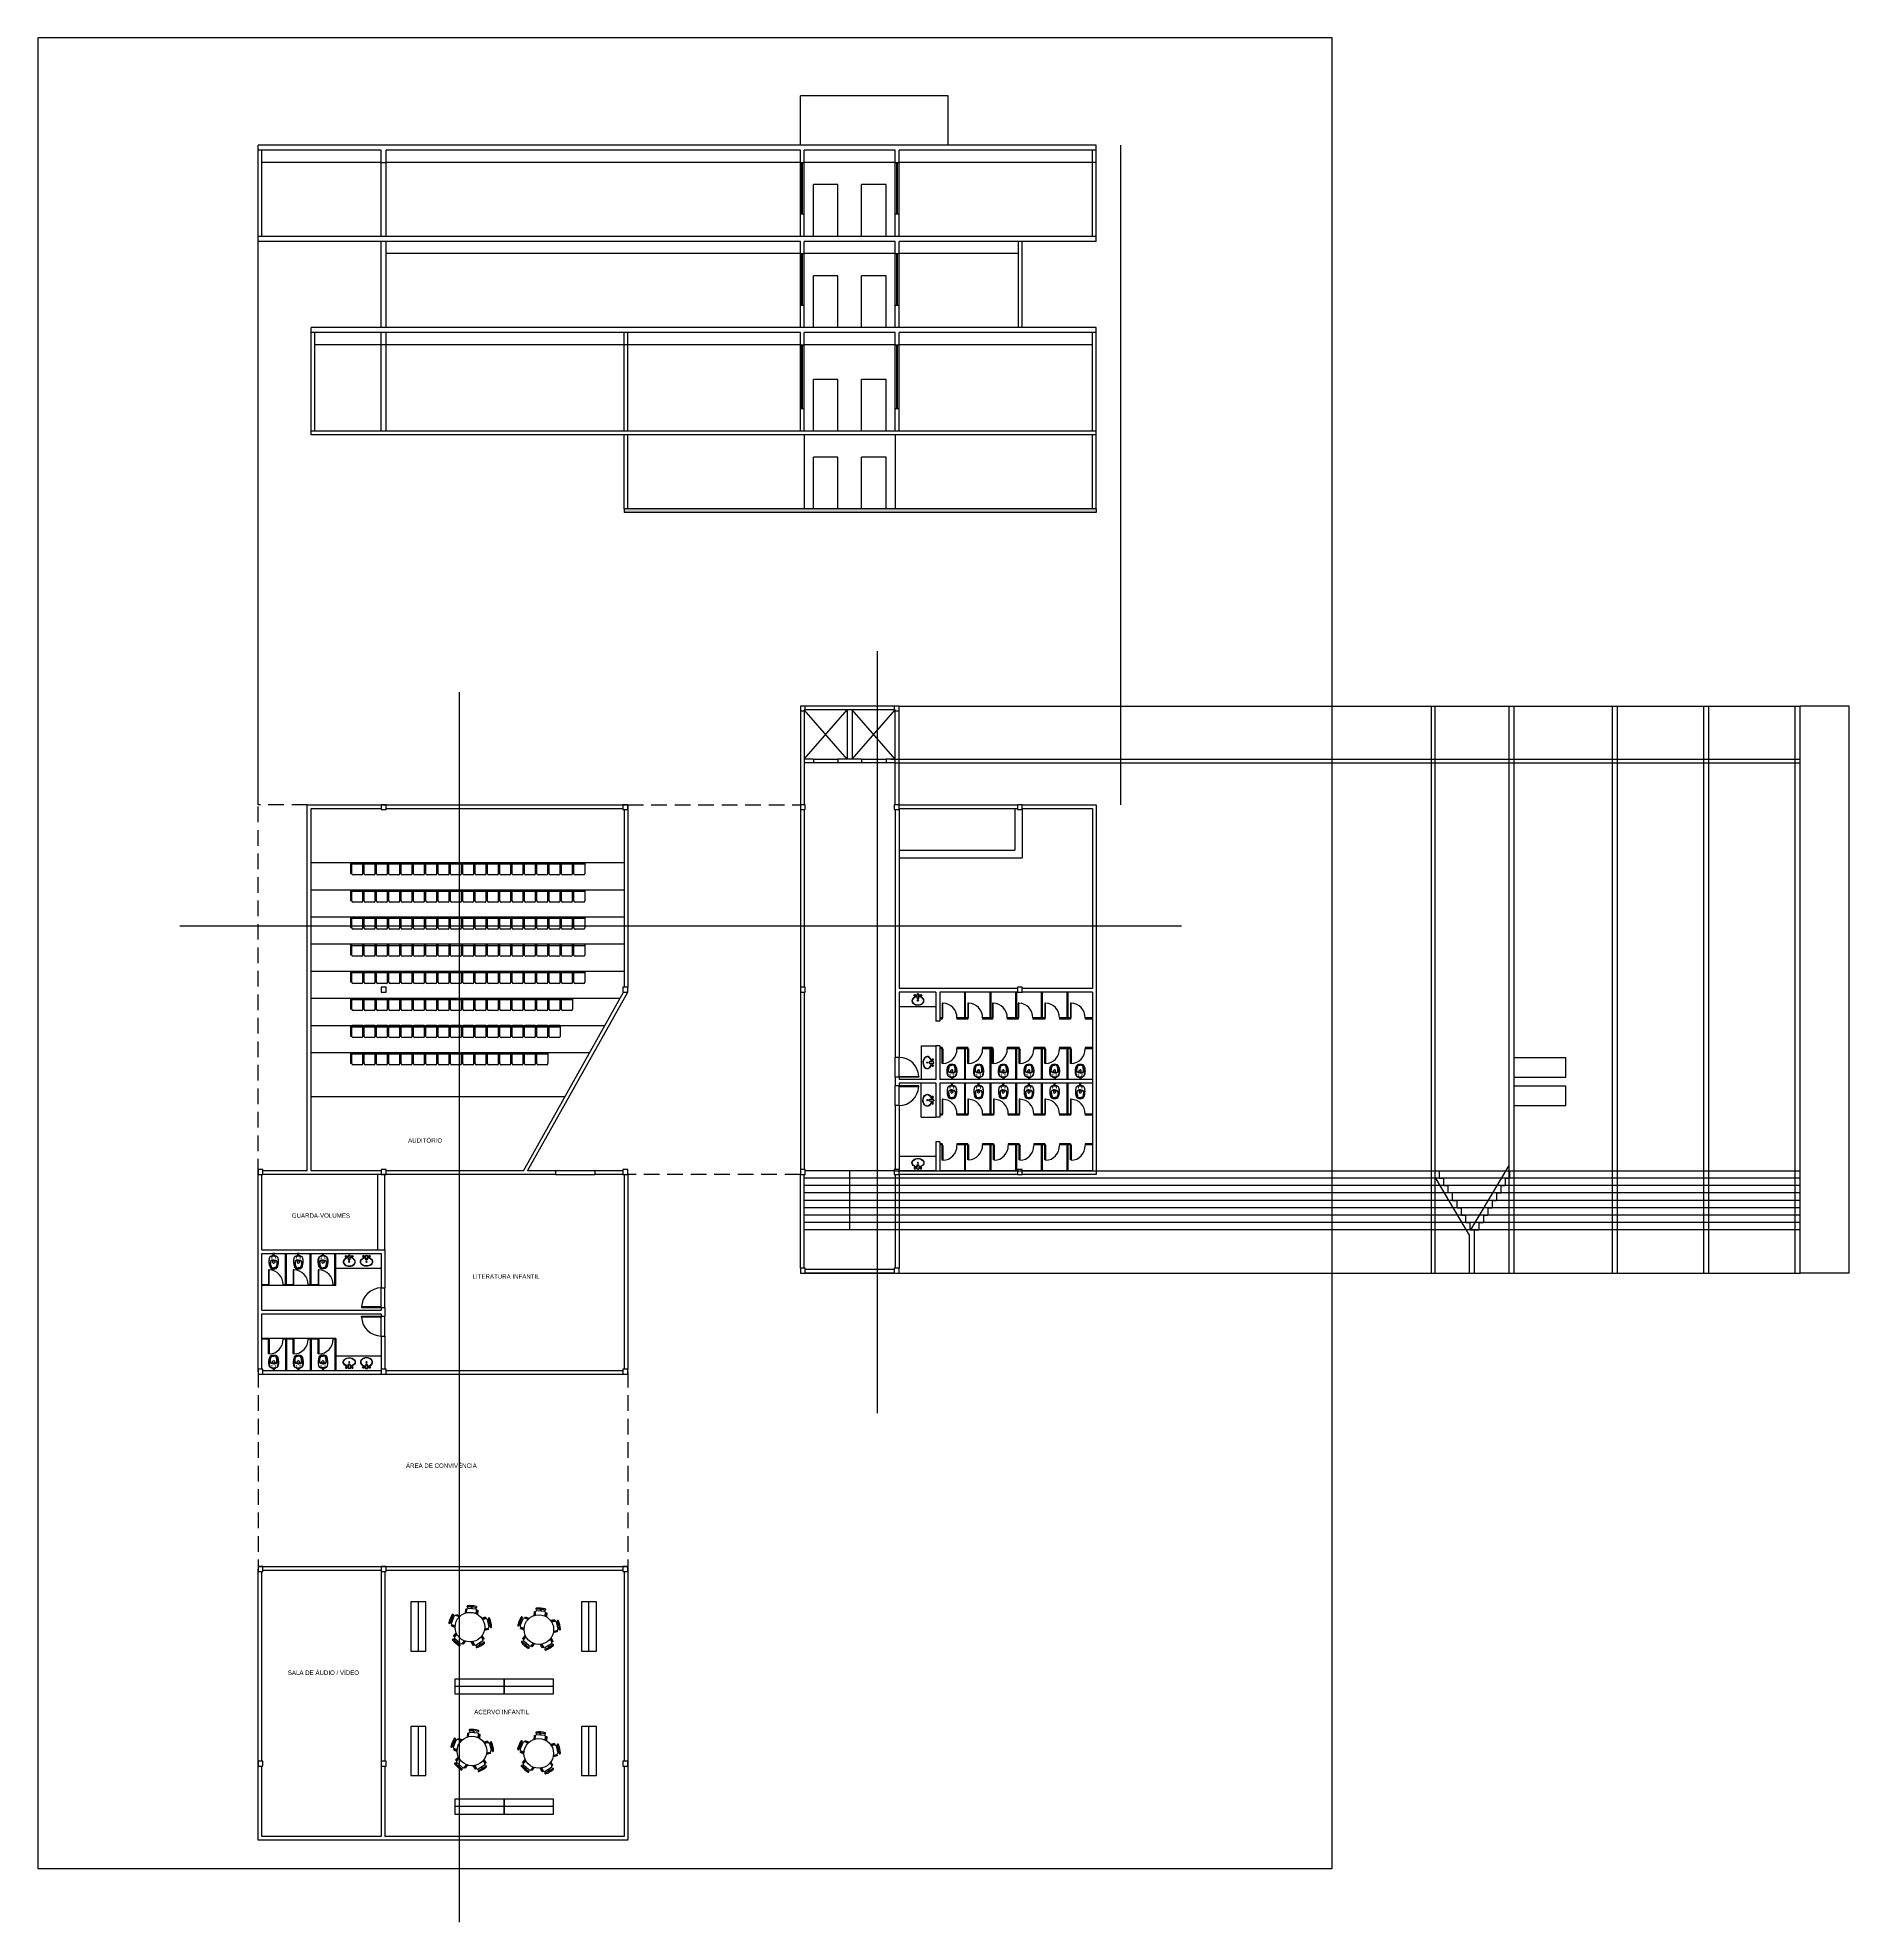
# Model space of a CAD drawing. Header units: millimetres. Extents: x 387 to 811, y 539 to 827.
# Drawn here: x 520.5 to 594, y 571 to 647.4 of the extents above; entities that cross this region are included whole.
import ezdxf
from ezdxf.enums import TextEntityAlignment as Align

# ---------------------------------------------------------------- set-up
doc = ezdxf.new("R2010")
doc.units = ezdxf.units.MM
doc.linetypes.add('DASHED', pattern=[19.05, 12.7, -6.35])
doc.linetypes.add('HIDDEN', pattern=[9.525, 6.35, -3.175])
for name, color, linetype in [('2 pav.', 3, 'Continuous'), ('ESQUADRIAS', 6, 'Continuous'), ('LINHA FINA', 8, 'Continuous'), ('MOBILIARIO', 3, 'Continuous'), ('parede vista', 2, 'Continuous'), ('PAREDES EM CORTE', 5, 'Continuous'), ('pilar', 4, 'Continuous'), ('projeção', 1, 'DASHED'), ('PROJEÇÕES', 8, 'HIDDEN'), ('TEXTO', 4, 'Continuous')]:
    doc.layers.add(name, color=color, linetype=linetype)

# ---------------------------------------------------------------- blocks, each defined once
blk = doc.blocks.new('vaso sanitário')
at = {"layer": 'MOBILIARIO'}
for p, q in [((535.046, 52.961), (535.046, 53.011)), ((535.086, 52.961), (535.086, 53.011))]:
    blk.add_line(p, q, dxfattribs=at)
for points in [[(535.123, 52.925, -0.166403), (535.132, 52.926), (535.166, 52.919, -0.147687), (535.216, 52.892, -0.13868), (535.243, 52.844, -0.056337), (535.26, 52.699, -0.03707), (535.253, 52.603, -0.071007), (535.215, 52.472, -0.183874), (535.166, 52.423, -0.096189), (535.066, 52.405, -0.096189), (534.966, 52.423, -0.183874), (534.916, 52.472, -0.071007), (534.878, 52.603, -0.03707), (534.871, 52.699, -0.056337), (534.889, 52.844, -0.13868), (534.916, 52.892, -0.147687), (534.966, 52.919), (535, 52.926, -0.166403), (535.009, 52.925)], [(535.066, 52.764, 0.06168), (534.987, 52.755, 0.039055), (534.98, 52.753, 0.304226), (534.924, 52.669, 0.074407), (534.953, 52.493, 0.256561), (535.004, 52.447, 0.06572), (535.066, 52.44, 0.068252)], [(535.066, 52.756, 0.06168), (534.989, 52.747, 0.039055), (534.983, 52.745, 0.304045), (534.932, 52.669, 0.074349), (534.961, 52.496, 0.256479), (535.006, 52.455, 0.065787), (535.066, 52.448, 0.065787)], [(535.099, 52.943), (535.099, 52.946, 0.414214), (535.084, 52.961), (535.047, 52.961, 0.414214), (535.032, 52.946), (535.032, 52.943)], [(535.065, 52.764, -0.06168), (535.145, 52.755, -0.039055), (535.152, 52.753, -0.304226), (535.208, 52.669, -0.074407), (535.178, 52.493, -0.256561), (535.127, 52.447, -0.06572), (535.065, 52.44, -0.068252)], [(535.066, 52.756, -0.06168), (535.143, 52.747, -0.039055), (535.148, 52.745, -0.304045), (535.199, 52.669, -0.074349), (535.17, 52.496, -0.256479), (535.125, 52.455, -0.065787), (535.066, 52.448, -0.065787)], [(535.066, 52.732, 0.0408), (535.025, 52.729), (535.025, 52.671, 0.057291), (535.025, 52.666, 0.350796), (535.066, 52.634, 0.350796)], [(535.066, 52.732, -0.0408), (535.107, 52.729), (535.107, 52.671, -0.057291), (535.106, 52.666, -0.350796), (535.066, 52.634, -0.350796)]]:
    blk.add_lwpolyline(points, format="xyb", dxfattribs=at)
for points in [[(535.066, 52.417, 0.082763), (535.156, 52.431, 0.191824), (535.206, 52.48, 0.041847), (535.235, 52.581, 0.10707), (535.236, 52.829, 0.077273), (535.22, 52.876, 0.212411), (535.166, 52.916, 0.040827), (535.153, 52.919, 0.014904), (535.135, 52.923, 0.025143), (535.131, 52.924, -0.029767), (535.109, 52.927, 0.034354), (535.066, 52.929, 0.034354), (535.022, 52.927, -0.029767), (535, 52.924, 0.025143), (534.996, 52.923, 0.014904), (534.978, 52.919, 0.040827), (534.965, 52.916, 0.212411), (534.911, 52.876, 0.077273), (534.896, 52.829, 0.10707), (534.896, 52.581, 0.041847), (534.926, 52.48, 0.191824), (534.976, 52.431, 0.082763)], [(535.032, 53.034), (535.099, 53.034), (535.099, 53.026, -0.414214), (535.084, 53.011), (535.047, 53.011, -0.414214), (535.032, 53.026)]]:
    blk.add_lwpolyline(points, format="xyb", close=True, dxfattribs=at)
for centre in [(534.991, 52.851), (535.141, 52.851)]:
    blk.add_circle(centre, 0.0075, dxfattribs=at)
for centre, radius, start, end in [((535.011, 52.912), 0.0286, 100.72836, 157.43555), ((535.068, 52.556), 0.389, 90.3224, 99.20488), ((535.063, 52.556), 0.389, 80.79512, 89.6776), ((535.12, 52.912), 0.0286, 22.56445, 79.27164)]:
    blk.add_arc(centre, radius, start, end, dxfattribs=at)
blk = doc.blocks.new('poltrona')
at = {"layer": 'MOBILIARIO'}
for p, q in [((373.098, 84.8), (373.098, 85.15)), ((373.148, 85.2), (373.148, 85.25)), ((373.148, 85.25), (373.574, 85.25)), ((373.148, 85.2), (373.574, 85.2)), ((373.148, 85.2), (373.148, 85.2)), ((373.574, 85.25), (373.574, 85.2)), ((373.574, 84.75), (373.148, 84.75)), ((373.148, 84.75), (373.148, 84.75))]:
    blk.add_line(p, q, dxfattribs=at)
for points in [[(373.148, 85.2), (373.51, 85.2)], [(373.148, 85.2), (373.51, 85.2)], [(373.598, 84.95), (373.598, 84.941)]]:
    blk.add_lwpolyline(points, dxfattribs=at)
blk.add_lwpolyline([(373.578, 84.75), (373.548, 84.75, -0.414214), (373.528, 84.77), (373.528, 85.18, -0.414214), (373.548, 85.2), (373.578, 85.2, -0.414214), (373.598, 85.18), (373.598, 84.77, -0.414214)], format="xyb", close=True, dxfattribs=at)
for centre, start, end in [((373.148, 85.15), 90, 180), ((373.148, 84.8), 180, 270)]:
    blk.add_arc(centre, 0.05, start, end, dxfattribs=at)
blk = doc.blocks.new('mesa redonda da biblioteca')
at = {"layer": 'MOBILIARIO'}
for p, q in [((1159.115, -113.088), (1159.106, -113.059)), ((1159.26, -113.067), (1159.123, -113.112)), ((1159.244, -112.664), (1159.269, -112.647)), ((1159.256, -113.068), (1159.249, -113.045)), ((1159.37, -112.744), (1159.289, -112.632)), ((1159.3, -112.562), (1159.543, -112.386)), ((1159.367, -112.748), (1159.351, -112.76)), ((1159.409, -112.483), (1159.37, -112.43)), ((1159.433, -112.465), (1159.395, -112.412)), ((1159.697, -112.513), (1159.612, -112.397)), ((1159.633, -112.382), (1159.657, -112.365)), ((1159.695, -112.51), (1159.715, -112.495)), ((1160.034, -112.517), (1160.017, -112.505)), ((1160.038, -112.518), (1160.12, -112.406)), ((1160.075, -112.374), (1160.099, -112.392)), ((1160.19, -112.395), (1160.432, -112.571)), ((1160.299, -112.474), (1160.337, -112.421)), ((1160.323, -112.492), (1160.362, -112.439)), ((1160.359, -112.758), (1160.443, -112.641)), ((1160.361, -112.755), (1160.381, -112.769)), ((1160.46, -113.079), (1160.466, -113.06)), ((1160.46, -113.084), (1160.591, -113.127)), ((1160.464, -112.656), (1160.488, -112.674)), ((1160.608, -113.074), (1160.599, -113.103)), ((1159.133, -113.303), (1159.07, -113.323)), ((1159.142, -113.332), (1159.08, -113.352)), ((1159.184, -113.46), (1159.091, -113.175)), ((1159.378, -113.449), (1159.247, -113.492)), ((1159.264, -113.544), (1159.255, -113.516)), ((1159.381, -113.453), (1159.388, -113.473)), ((1159.627, -113.798), (1159.597, -113.798)), ((1159.652, -113.658), (1159.627, -113.658)), ((1159.652, -113.654), (1159.652, -113.798)), ((1160.002, -113.848), (1159.702, -113.848)), ((1159.837, -113.848), (1159.837, -113.913)), ((1159.867, -113.848), (1159.867, -113.913)), ((1160.052, -113.659), (1160.052, -113.798)), ((1160.056, -113.658), (1160.077, -113.658)), ((1160.107, -113.798), (1160.077, -113.798)), ((1160.334, -113.464), (1160.327, -113.488)), ((1160.331, -113.463), (1160.468, -113.507)), ((1160.46, -113.531), (1160.451, -113.559)), ((1160.623, -113.19), (1160.531, -113.475)), ((1160.572, -113.347), (1160.635, -113.367)), ((1160.582, -113.318), (1160.644, -113.338))]:
    blk.add_line(p, q, dxfattribs=at)
for points in [[(1159.106, -113.059), (1159.265, -113.008)], [(1159.115, -113.088), (1159.262, -113.04)], [(1159.244, -112.664), (1159.338, -112.794)], [(1159.269, -112.647), (1159.355, -112.766)], [(1159.633, -112.382), (1159.723, -112.507)], [(1159.657, -112.365), (1159.755, -112.5)], [(1160.075, -112.374), (1159.981, -112.503)], [(1160.099, -112.392), (1160.013, -112.511)], [(1160.464, -112.656), (1160.373, -112.78)], [(1160.488, -112.674), (1160.389, -112.809)], [(1160.608, -113.074), (1160.456, -113.025)], [(1160.599, -113.103), (1160.459, -113.057)], [(1159.255, -113.516), (1159.395, -113.47)], [(1159.264, -113.544), (1159.416, -113.495)], [(1159.597, -113.798), (1159.597, -113.63)], [(1159.627, -113.798), (1159.627, -113.644)], [(1160.077, -113.798), (1160.077, -113.65)], [(1160.107, -113.798), (1160.107, -113.638)], [(1160.451, -113.559), (1160.291, -113.508)], [(1160.46, -113.531), (1160.314, -113.483)]]:
    blk.add_lwpolyline(points, dxfattribs=at)
blk.add_circle((1159.86, -113.091), 0.6, dxfattribs=at)
for centre, radius, start, end in [((1159.941, -113.189), 1, 115.66011, 136.33989), ((1159.941, -113.189), 0.95, 115.66011, 136.33989), ((1159.519, -112.31), 0.025, 295.6601, 115.66011), ((1160.213, -112.32), 0.025, 64.33989, 244.3399), ((1159.791, -113.199), 0.95, 43.66011, 64.33989), ((1159.791, -113.199), 1, 43.66011, 64.33989), ((1159.139, -113.159), 0.05, 108, 198), ((1159.236, -112.516), 0.025, 136.33989, 316.3399), ((1159.329, -112.603), 0.05, 126, 216), ((1159.572, -112.426), 0.05, 36, 126), ((1160.16, -112.436), 0.05, 54, 144), ((1160.403, -112.612), 0.05, 324, 54), ((1160.497, -112.525), 0.025, 223.6601, 43.66011), ((1160.576, -113.174), 0.05, 342, 72), ((1159.012, -113.174), 0.025, 7.6601, 187.66011), ((1159.978, -113.044), 1, 187.66011, 208.33989), ((1159.978, -113.044), 0.95, 187.66011, 208.33989), ((1159.12, -113.507), 0.025, 208.33989, 28.3399), ((1159.231, -113.444), 0.05, 198, 288), ((1159.702, -113.798), 0.05, 180, 270), ((1160.002, -113.798), 0.05, 270, 0), ((1160.483, -113.46), 0.05, 252, 342), ((1160.594, -113.522), 0.025, 151.6601, 331.66011), ((1159.736, -113.059), 0.95, 331.66011, 352.33989), ((1159.736, -113.059), 1, 331.66011, 352.33989), ((1160.702, -113.189), 0.025, 352.33989, 172.3399), ((1159.677, -113.923), 0.025, 79.6601, 259.66011), ((1159.852, -112.964), 1, 259.66011, 280.33989), ((1159.852, -112.964), 0.95, 259.66011, 280.33989), ((1160.027, -113.923), 0.025, 280.33989, 100.3399)]:
    blk.add_arc(centre, radius, start, end, dxfattribs=at)
blk = doc.blocks.new('cuba do lavatório')
at = {"layer": 'MOBILIARIO'}
for p, q in [((535.901, 52.801), (535.891, 52.914)), ((535.961, 52.801), (535.971, 52.914))]:
    blk.add_line(p, q, dxfattribs=at)
for centre, radius in [((535.807, 52.91), 0.0326), ((535.807, 52.91), 0.0212), ((536.054, 52.91), 0.0326), ((536.054, 52.91), 0.0212), ((535.931, 52.691), 0.0212)]:
    blk.add_circle(centre, radius, dxfattribs=at)
for centre, radius, start, end in [((535.931, 52.914), 0.05, 317.75345, 222.24655), ((535.931, 52.914), 0.04, 349.84426, 190.15574), ((535.931, 52.801), 0.04, 143.41391, 36.58609), ((535.931, 52.801), 0.03, 180, 0)]:
    blk.add_arc(centre, radius, start, end, dxfattribs=at)
blk.add_ellipse((535.931, 52.691), major_axis=(-0.235, 0), ratio=0.714749, start_param=4.861692, end_param=10.846271, dxfattribs=at)
blk.add_open_spline([(535.895, 52.867), (535.849, 52.862), (535.806, 52.848), (535.716, 52.792), (535.683, 52.738), (535.689, 52.629), (535.728, 52.578), (535.845, 52.516), (535.922, 52.506), (536.062, 52.532), (536.123, 52.568), (536.184, 52.666), (536.182, 52.726), (536.114, 52.82), (536.051, 52.855), (535.976, 52.866), (535.971, 52.866), (535.967, 52.867)], degree=3, knots=[4.861692, 4.861692, 4.861692, 4.861692, 5.430609, 5.430609, 6.323813, 6.323813, 7.217016, 7.217016, 8.110219, 8.110219, 9.003422, 9.003422, 9.896625, 9.896625, 10.789828, 10.789828, 10.846271, 10.846271, 10.846271, 10.846271], dxfattribs=at)

msp = doc.modelspace()

# ---------------------------------------------------------------- hatches: boundary and pattern name
at = {"layer": 'PAREDES EM CORTE'}
h = msp.add_hatch(dxfattribs=at)
h.set_pattern_fill('AR-CONC', color=256, scale=0.002, style=0)
h.set_pattern_definition([(50, (0, 0), (0.36436934, -0.03187817), [0.0381, -0.4191]), (355, (0, 0), (-0.07048565, 0.38211329), [0.03048, -0.33528]), (100.451, (0.03036, -0.00266), (0.293885, 0.35023338), [0.03238, -0.35618]), (46.1842, (0, 0.1016), (0.54215808, -0.08408466), [0.05715, -0.62865]), (96.6356, (0.0452, 0.0946), (0.47480847, 0.4948511), [0.04857, -0.53427]), (351.184, (0, 0.1016), (0.4748092, 0.49485024), [0.04572, -0.50292]), (21, (0.0508, 0.0762), (0.30322976, -0.20453104), [0.0381, -0.4191]), (326, (0.0508, 0.0762), (0.12360406, 0.36837593), [0.03048, -0.33528]), (71.4514, (0.07607, 0.05916), (0.42683298, 0.16384572), [0.03238, -0.35618]), (37.5, (0, 0), (0.006177207, 0.169110078), [0, -0.331216, 0, -0.34036, 0, -0.33655]), (7.5, (0, 0), (0.133639325, 0.20036115), [0, -0.194056, 0, -0.323596, 0, -0.12827]), (327.5, (-0.11328, 0), (0.27118119, -0.011457488), [0, -0.127, 0, -0.39624, 0, -0.52578]), (317.5, (-0.16408, 0), (0.29625836, 0.05085298), [0, -0.1651, 0, -0.263144, 0, -0.37338])])
h.paths.add_polyline_path([(563.457, 628.311), (544.307, 628.311), (544.307, 628.161), (563.457, 628.161)])

# ---------------------------------------------------------------- linework, layer by layer
at = {"layer": '2 pav.'}
for p, q in [((529.457, 616.313), (529.457, 643.061)), ((564.457, 616.313), (564.457, 643.061))]:
    msp.add_line(p, q, dxfattribs=at)
at = {"layer": 'ESQUADRIAS'}
for p, q in [((551.517, 640.261), (551.517, 642.361)), ((551.547, 640.261), (551.547, 642.361)), ((555.367, 640.261), (555.367, 642.361)), ((555.397, 640.261), (555.397, 642.361)), ((551.517, 636.561), (551.517, 638.661)), ((551.547, 636.561), (551.547, 638.661)), ((555.367, 636.561), (555.367, 638.661)), ((555.397, 636.561), (555.397, 638.661)), ((551.517, 632.361), (551.517, 634.961)), ((551.547, 632.361), (551.547, 634.961)), ((555.367, 632.361), (555.367, 634.961)), ((555.397, 632.361), (555.397, 634.961)), ((558.107, 608.713), (558.107, 607.663)), ((558.147, 608.713), (558.147, 607.663)), ((559.147, 608.713), (559.147, 607.663)), ((559.187, 608.713), (559.187, 607.663)), ((560.187, 608.713), (560.187, 607.663)), ((560.227, 608.713), (560.227, 607.663)), ((561.227, 608.713), (561.227, 607.663)), ((561.267, 608.713), (561.267, 607.663)), ((562.267, 608.713), (562.267, 607.663)), ((562.307, 608.713), (562.307, 607.663)), ((557.207, 607.663), (557.107, 607.663)), ((557.207, 607.613), (557.107, 607.613)), ((557.207, 607.663), (557.207, 607.613)), ((557.807, 607.663), (557.807, 607.613)), ((558.247, 607.663), (557.807, 607.663)), ((558.247, 607.613), (557.807, 607.613)), ((558.247, 607.663), (558.247, 607.613)), ((558.847, 607.663), (558.847, 607.613)), ((559.247, 607.663), (558.847, 607.663)), ((559.247, 607.613), (558.847, 607.613)), ((559.247, 607.663), (559.247, 607.613)), ((559.847, 607.663), (559.847, 607.613)), ((560.287, 607.663), (559.847, 607.663)), ((560.287, 607.613), (559.847, 607.613)), ((560.287, 607.663), (560.287, 607.613)), ((560.887, 607.663), (560.887, 607.613)), ((561.367, 607.663), (560.887, 607.663)), ((561.367, 607.613), (560.887, 607.613)), ((561.367, 607.663), (561.367, 607.613)), ((561.967, 607.663), (561.967, 607.613)), ((562.407, 607.663), (561.967, 607.663)), ((562.407, 607.613), (561.967, 607.613)), ((562.407, 607.663), (562.407, 607.613)), ((563.307, 607.663), (563.007, 607.663)), ((563.007, 607.663), (563.007, 607.613)), ((563.307, 607.613), (563.007, 607.613)), ((557.207, 606.463), (557.107, 606.463)), ((557.207, 606.413), (557.107, 606.413)), ((557.207, 606.463), (557.207, 606.413)), ((557.807, 606.463), (557.807, 606.413)), ((558.247, 606.463), (557.807, 606.463)), ((558.247, 606.413), (557.807, 606.413)), ((558.107, 606.413), (558.107, 605.163)), ((558.147, 606.413), (558.147, 605.163)), ((558.247, 606.463), (558.247, 606.413)), ((558.847, 606.463), (558.847, 606.413)), ((559.247, 606.463), (558.847, 606.463)), ((559.247, 606.413), (558.847, 606.413)), ((559.147, 606.413), (559.147, 605.163)), ((559.187, 606.413), (559.187, 605.163)), ((559.247, 606.463), (559.247, 606.413)), ((559.847, 606.463), (559.847, 606.413)), ((560.327, 606.463), (559.847, 606.463)), ((560.327, 606.413), (559.847, 606.413)), ((560.187, 606.413), (560.187, 605.163)), ((560.227, 606.413), (560.227, 605.163)), ((560.327, 606.463), (560.327, 606.413)), ((560.927, 606.463), (560.927, 606.413)), ((561.367, 606.463), (560.927, 606.463)), ((561.367, 606.413), (560.927, 606.413)), ((561.227, 606.413), (561.227, 605.163)), ((561.267, 606.413), (561.267, 605.163)), ((561.367, 606.463), (561.367, 606.413)), ((561.967, 606.463), (561.967, 606.413)), ((562.407, 606.463), (561.967, 606.463)), ((562.407, 606.413), (561.967, 606.413)), ((562.267, 606.413), (562.267, 605.163)), ((562.307, 606.413), (562.307, 605.163)), ((562.407, 606.463), (562.407, 606.413)), ((563.307, 606.463), (563.007, 606.463)), ((563.007, 606.463), (563.007, 606.413)), ((563.307, 606.413), (563.007, 606.413)), ((558.107, 605.013), (558.107, 603.763)), ((558.147, 605.013), (558.147, 603.763)), ((559.147, 605.013), (559.147, 603.763)), ((559.187, 605.013), (559.187, 603.763)), ((560.187, 605.013), (560.187, 603.763)), ((560.227, 605.013), (560.227, 603.763)), ((561.227, 605.013), (561.227, 603.763)), ((561.267, 605.013), (561.267, 603.763)), ((562.267, 605.013), (562.267, 603.763)), ((562.307, 605.013), (562.307, 603.763)), ((557.207, 603.763), (557.107, 603.763)), ((557.207, 603.713), (557.107, 603.713)), ((557.207, 603.763), (557.207, 603.713)), ((557.807, 603.763), (557.807, 603.713)), ((558.247, 603.763), (557.807, 603.763)), ((558.247, 603.713), (557.807, 603.713)), ((558.247, 603.763), (558.247, 603.713)), ((558.847, 603.763), (558.847, 603.713)), ((559.287, 603.763), (558.847, 603.763)), ((559.287, 603.713), (558.847, 603.713)), ((559.287, 603.763), (559.287, 603.713)), ((559.887, 603.763), (559.887, 603.713)), ((560.327, 603.763), (559.887, 603.763)), ((560.327, 603.713), (559.887, 603.713)), ((560.327, 603.763), (560.327, 603.713)), ((560.927, 603.763), (560.927, 603.713)), ((561.367, 603.763), (560.927, 603.763)), ((561.367, 603.713), (560.927, 603.713)), ((561.367, 603.763), (561.367, 603.713)), ((561.967, 603.763), (561.967, 603.713)), ((562.407, 603.763), (561.967, 603.763)), ((562.407, 603.713), (561.967, 603.713)), ((562.407, 603.763), (562.407, 603.713)), ((563.307, 603.763), (563.007, 603.763)), ((563.007, 603.763), (563.007, 603.713)), ((563.307, 603.713), (563.007, 603.713)), ((557.207, 602.563), (557.107, 602.563)), ((557.207, 602.513), (557.107, 602.513)), ((557.207, 602.563), (557.207, 602.513)), ((558.247, 602.563), (557.807, 602.563)), ((557.807, 602.563), (557.807, 602.513)), ((558.247, 602.513), (557.807, 602.513)), ((558.107, 602.513), (558.107, 601.463)), ((558.147, 602.513), (558.147, 601.463)), ((558.247, 602.563), (558.247, 602.513)), ((558.847, 602.563), (558.847, 602.513)), ((559.287, 602.563), (558.847, 602.563)), ((559.287, 602.513), (558.847, 602.513)), ((559.147, 602.513), (559.147, 601.463)), ((559.187, 602.513), (559.187, 601.463)), ((559.287, 602.563), (559.287, 602.513)), ((559.887, 602.563), (559.887, 602.513)), ((560.327, 602.563), (559.887, 602.563)), ((560.327, 602.513), (559.887, 602.513)), ((560.187, 602.513), (560.187, 601.463)), ((560.227, 602.513), (560.227, 601.463)), ((560.327, 602.563), (560.327, 602.513)), ((560.927, 602.563), (560.927, 602.513)), ((561.367, 602.563), (560.927, 602.563)), ((561.367, 602.513), (560.927, 602.513)), ((561.227, 602.513), (561.227, 601.463)), ((561.267, 602.513), (561.267, 601.463)), ((561.367, 602.563), (561.367, 602.513)), ((561.967, 602.563), (561.967, 602.513)), ((562.407, 602.563), (561.967, 602.563)), ((562.407, 602.513), (561.967, 602.513)), ((562.267, 602.513), (562.267, 601.463)), ((562.307, 602.513), (562.307, 601.463)), ((562.407, 602.563), (562.407, 602.513)), ((563.307, 602.563), (563.007, 602.563)), ((563.007, 602.563), (563.007, 602.513)), ((563.307, 602.513), (563.007, 602.513)), ((530.577, 596.843), (530.577, 598.113)), ((530.607, 596.843), (530.607, 598.113)), ((531.577, 596.843), (531.577, 598.113)), ((531.607, 596.843), (531.607, 598.113)), ((532.577, 596.843), (532.577, 598.113)), ((532.607, 596.813), (532.607, 598.113)), ((529.877, 596.843), (529.607, 596.843)), ((529.877, 596.813), (529.607, 596.813)), ((529.877, 596.843), (529.877, 596.813)), ((530.885, 596.843), (530.477, 596.843)), ((530.477, 596.843), (530.477, 596.813)), ((530.885, 596.813), (530.477, 596.813)), ((530.885, 596.843), (530.885, 596.813)), ((530.885, 596.843), (530.885, 596.813)), ((531.577, 596.843), (531.485, 596.843)), ((531.485, 596.843), (531.485, 596.813)), ((531.9, 596.813), (531.485, 596.813)), ((531.9, 596.813), (531.485, 596.813)), ((531.9, 596.843), (531.577, 596.843)), ((531.9, 596.843), (531.9, 596.813)), ((532.577, 596.843), (532.5, 596.843)), ((532.5, 596.843), (532.5, 596.813)), ((532.607, 596.813), (532.5, 596.813)), ((529.877, 594.663), (529.607, 594.663)), ((529.877, 594.633), (529.607, 594.633)), ((529.877, 594.633), (529.877, 594.663)), ((530.885, 594.663), (530.477, 594.663)), ((530.477, 594.633), (530.477, 594.663)), ((530.885, 594.633), (530.477, 594.633)), ((530.577, 594.633), (530.577, 593.363)), ((530.607, 594.633), (530.607, 593.363)), ((530.885, 594.633), (530.885, 594.663)), ((530.885, 594.633), (530.885, 594.663)), ((531.9, 594.663), (531.485, 594.663)), ((531.485, 594.633), (531.485, 594.663)), ((531.577, 594.633), (531.485, 594.633)), ((531.577, 594.633), (531.577, 593.363)), ((531.9, 594.633), (531.577, 594.633)), ((531.607, 594.633), (531.607, 593.363)), ((531.9, 594.633), (531.9, 594.663)), ((532.607, 594.663), (532.5, 594.663)), ((532.5, 594.633), (532.5, 594.663)), ((532.577, 594.633), (532.5, 594.633)), ((532.577, 594.633), (532.577, 593.363)), ((532.607, 594.663), (532.607, 593.363))]:
    msp.add_line(p, q, dxfattribs=at)
for points in [[(557.207, 607.663), (557.237, 607.663), (557.237, 608.263), (557.207, 608.263)], [(558.247, 607.663), (558.277, 607.663), (558.277, 608.263), (558.247, 608.263)], [(559.247, 607.663), (559.277, 607.663), (559.277, 608.263), (559.247, 608.263)], [(560.287, 607.663), (560.317, 607.663), (560.317, 608.263), (560.287, 608.263)], [(561.367, 607.663), (561.397, 607.663), (561.397, 608.263), (561.367, 608.263)], [(562.407, 607.663), (562.437, 607.663), (562.437, 608.263), (562.407, 608.263)], [(557.207, 606.413), (557.237, 606.413), (557.237, 605.813), (557.207, 605.813)], [(558.247, 606.413), (558.277, 606.413), (558.277, 605.813), (558.247, 605.813)], [(559.247, 606.413), (559.277, 606.413), (559.277, 605.813), (559.247, 605.813)], [(560.327, 606.413), (560.357, 606.413), (560.357, 605.813), (560.327, 605.813)], [(561.367, 606.413), (561.397, 606.413), (561.397, 605.813), (561.367, 605.813)], [(562.407, 606.413), (562.437, 606.413), (562.437, 605.813), (562.407, 605.813)], [(555.457, 605.263), (555.457, 605.293), (556.257, 605.293), (556.257, 605.263)], [(555.457, 604.913), (555.457, 604.883), (556.257, 604.883), (556.257, 604.913)], [(557.207, 603.763), (557.237, 603.763), (557.237, 604.363), (557.207, 604.363)], [(558.247, 603.763), (558.277, 603.763), (558.277, 604.363), (558.247, 604.363)], [(559.287, 603.763), (559.317, 603.763), (559.317, 604.363), (559.287, 604.363)], [(560.327, 603.763), (560.357, 603.763), (560.357, 604.363), (560.327, 604.363)], [(561.367, 603.763), (561.397, 603.763), (561.397, 604.363), (561.367, 604.363)], [(562.407, 603.763), (562.437, 603.763), (562.437, 604.363), (562.407, 604.363)], [(557.207, 602.488), (557.237, 602.488), (557.237, 601.888), (557.207, 601.888)], [(558.247, 602.513), (558.277, 602.513), (558.277, 601.913), (558.247, 601.913)], [(559.287, 602.513), (559.317, 602.513), (559.317, 601.913), (559.287, 601.913)], [(560.327, 602.513), (560.357, 602.513), (560.357, 601.913), (560.327, 601.913)], [(561.367, 602.513), (561.397, 602.513), (561.397, 601.913), (561.367, 601.913)], [(562.407, 602.513), (562.437, 602.513), (562.437, 601.913), (562.407, 601.913)], [(529.877, 596.843), (529.907, 596.843), (529.907, 597.443), (529.877, 597.443)], [(530.885, 596.843), (530.915, 596.843), (530.915, 597.443), (530.885, 597.443)], [(531.9, 596.843), (531.93, 596.843), (531.93, 597.443), (531.9, 597.443)], [(534.457, 595.913), (534.457, 595.943), (533.657, 595.943), (533.657, 595.913)], [(534.457, 595.563), (534.457, 595.533), (533.657, 595.533), (533.657, 595.563)], [(529.877, 594.633), (529.907, 594.633), (529.907, 594.033), (529.877, 594.033)], [(530.885, 594.633), (530.915, 594.633), (530.915, 594.033), (530.885, 594.033)], [(531.9, 594.633), (531.93, 594.633), (531.93, 594.033), (531.9, 594.033)]]:
    msp.add_lwpolyline(points, close=True, dxfattribs=at)
at = {"layer": 'LINHA FINA'}
for p, q in [((551.607, 618.163), (553.357, 620.163)), ((553.357, 618.163), (551.607, 620.163)), ((553.557, 618.163), (555.307, 620.163)), ((555.307, 618.163), (553.557, 620.163)), ((531.607, 613.963), (544.307, 613.963)), ((531.607, 612.863), (544.307, 612.863)), ((531.607, 611.763), (544.307, 611.763)), ((531.607, 610.663), (544.307, 610.663)), ((531.607, 609.563), (544.307, 609.563)), ((531.607, 608.463), (544.145, 608.463)), ((531.607, 607.363), (543.528, 607.363)), ((531.607, 606.263), (542.911, 606.263)), ((555.307, 605.263), (555.307, 606.063)), ((555.457, 605.263), (555.457, 606.063)), ((555.307, 604.113), (555.307, 604.913)), ((555.457, 604.113), (555.457, 604.913)), ((543.121, 601.463), (541.521, 601.463)), ((541.521, 601.313), (543.121, 601.313)), ((592.003, 601.163), (551.607, 601.163)), ((592.003, 600.863), (551.607, 600.863)), ((555.257, 601.463), (551.657, 601.463)), ((553.457, 599.063), (553.457, 601.463)), ((555.257, 601.463), (592.003, 601.463)), ((592.003, 600.563), (551.607, 600.563)), ((592.003, 600.263), (551.607, 600.263)), ((592.003, 599.963), (551.607, 599.963)), ((592.003, 599.663), (551.607, 599.663)), ((592.003, 599.363), (551.607, 599.363)), ((592.003, 599.063), (551.607, 599.063)), ((530.477, 596.813), (529.877, 596.813)), ((531.485, 596.813), (530.885, 596.813)), ((532.5, 596.813), (531.9, 596.813)), ((534.457, 595.913), (534.457, 596.714)), ((534.607, 595.913), (534.607, 596.714)), ((534.457, 594.763), (534.457, 595.563)), ((534.607, 594.763), (534.607, 595.563)), ((530.477, 594.663), (529.877, 594.663)), ((531.485, 594.663), (530.885, 594.663)), ((532.5, 594.663), (531.9, 594.663))]:
    msp.add_line(p, q, dxfattribs=at)
for centre, radius, start, end in [((557.222, 607.678), 0.585, 358.5312, 88.5312), ((558.262, 607.678), 0.585, 358.5312, 88.5312), ((559.262, 607.678), 0.585, 358.5312, 88.5312), ((560.302, 607.678), 0.585, 358.5312, 88.5312), ((561.382, 607.678), 0.585, 358.5312, 88.5312), ((562.422, 607.678), 0.585, 358.5312, 88.5312), ((557.222, 606.398), 0.585, 271.4688, 1.4688), ((558.262, 606.398), 0.585, 271.4688, 1.4688), ((559.262, 606.398), 0.585, 271.4688, 1.4688), ((560.342, 606.398), 0.585, 271.4688, 1.4688), ((561.382, 606.398), 0.585, 271.4688, 1.4688), ((562.422, 606.398), 0.585, 271.4688, 1.4688), ((555.457, 605.263), 0.8, 2.1491, 90), ((555.457, 604.913), 0.801, 270, 357.85241), ((557.222, 603.778), 0.585, 358.5312, 88.5312), ((558.262, 603.778), 0.585, 358.5312, 88.5312), ((559.302, 603.778), 0.585, 358.5312, 88.5312), ((560.342, 603.778), 0.585, 358.5312, 88.5312), ((561.382, 603.778), 0.585, 358.5312, 88.5312), ((562.422, 603.778), 0.585, 358.5312, 88.5312), ((557.222, 602.473), 0.585, 271.4688, 1.4688), ((558.262, 602.498), 0.585, 271.4688, 1.4688), ((559.302, 602.473), 0.585, 271.4688, 1.4688), ((560.342, 602.473), 0.585, 271.4688, 1.4688), ((561.382, 602.473), 0.585, 271.4688, 1.4688), ((562.422, 602.473), 0.585, 271.4688, 1.4688), ((529.892, 596.858), 0.585, 358.5312, 88.5312), ((530.9, 596.858), 0.585, 358.5312, 88.5312), ((531.915, 596.858), 0.585, 358.5312, 88.5312), ((534.457, 595.913), 0.801, 90, 177.85241), ((534.457, 595.563), 0.801, 182.14759, 270), ((529.892, 594.618), 0.585, 271.4688, 1.4688), ((530.9, 594.618), 0.585, 271.4688, 1.4688), ((531.915, 594.618), 0.585, 271.4688, 1.4688)]:
    msp.add_arc(centre, radius, start, end, dxfattribs=at)
at = {"layer": 'MOBILIARIO'}
for p, q in [((560.157, 616.163), (560.157, 614.463)), ((560.457, 616.113), (560.457, 614.163)), ((555.457, 614.463), (560.157, 614.463)), ((555.457, 614.163), (560.457, 614.163)), ((556.957, 608.113), (555.457, 608.113)), ((556.357, 606.538), (556.357, 605.163)), ((556.357, 606.538), (556.957, 606.538)), ((556.357, 603.638), (556.357, 605.013)), ((556.357, 603.638), (556.957, 603.638)), ((556.957, 602.038), (555.457, 602.038)), ((534.307, 601.313), (534.307, 598.263)), ((534.607, 598.263), (534.607, 601.313)), ((532.607, 597.513), (534.457, 597.513)), ((532.607, 593.963), (534.457, 593.963)), ((535.961, 581.98), (535.961, 583.98)), ((542.882, 581.98), (542.882, 583.98)), ((539.445, 580.55), (537.445, 580.55)), ((541.445, 580.55), (539.445, 580.55)), ((535.961, 576.931), (535.961, 578.931)), ((542.882, 576.931), (542.882, 578.931)), ((539.445, 575.674), (537.445, 575.674)), ((541.445, 575.674), (539.445, 575.674))]:
    msp.add_line(p, q, dxfattribs=at)
for points in [[(535.661, 581.98), (536.261, 581.98), (536.261, 583.98), (535.661, 583.98)], [(542.582, 581.98), (543.182, 581.98), (543.182, 583.98), (542.582, 583.98)], [(539.445, 580.25), (539.445, 580.85), (537.445, 580.85), (537.445, 580.25)], [(541.445, 580.25), (541.445, 580.85), (539.445, 580.85), (539.445, 580.25)], [(535.661, 576.931), (536.261, 576.931), (536.261, 578.931), (535.661, 578.931)], [(542.582, 576.931), (543.182, 576.931), (543.182, 578.931), (542.582, 578.931)], [(539.445, 575.374), (539.445, 575.974), (537.445, 575.974), (537.445, 575.374)], [(541.445, 575.374), (541.445, 575.974), (539.445, 575.974), (539.445, 575.374)]]:
    msp.add_lwpolyline(points, close=True, dxfattribs=at)
at = {"layer": 'parede vista'}
for p, q in [((534.457, 642.361), (529.607, 642.361)), ((551.457, 642.361), (534.657, 642.361)), ((551.457, 640.261), (551.457, 642.361)), ((551.607, 640.261), (551.607, 642.361)), ((555.307, 642.361), (551.607, 642.361)), ((555.307, 640.261), (555.307, 642.361)), ((555.457, 640.261), (555.457, 642.361)), ((563.457, 642.361), (555.457, 642.361)), ((551.982, 639.361), (551.982, 641.461)), ((552.982, 641.461), (551.982, 641.461)), ((552.982, 639.361), (552.982, 641.461)), ((554.932, 641.461), (553.932, 641.461)), ((553.932, 639.361), (553.932, 641.461)), ((554.932, 639.361), (554.932, 641.461)), ((551.457, 638.661), (534.657, 638.661)), ((551.457, 636.561), (551.457, 638.661)), ((551.607, 636.561), (551.607, 638.661)), ((555.307, 638.661), (551.607, 638.661)), ((555.307, 636.561), (555.307, 638.661)), ((555.457, 636.561), (555.457, 638.661)), ((560.307, 638.661), (555.457, 638.661)), ((551.982, 635.661), (551.982, 637.761)), ((552.982, 637.761), (551.982, 637.761)), ((552.982, 635.661), (552.982, 637.761)), ((554.932, 637.761), (553.932, 637.761)), ((553.932, 635.661), (553.932, 637.761)), ((554.932, 635.661), (554.932, 637.761)), ((551.457, 634.961), (531.757, 634.961)), ((551.457, 632.361), (551.457, 634.961)), ((551.607, 632.361), (551.607, 634.961)), ((555.307, 634.961), (551.607, 634.961)), ((555.307, 632.361), (555.307, 634.961)), ((555.457, 632.361), (555.457, 634.961)), ((563.307, 634.961), (555.457, 634.961)), ((551.982, 631.461), (551.982, 633.561)), ((552.982, 633.561), (551.982, 633.561)), ((552.982, 631.461), (552.982, 633.561)), ((554.932, 633.561), (553.932, 633.561)), ((553.932, 631.461), (553.932, 633.561)), ((554.932, 631.461), (554.932, 633.561)), ((551.607, 631.311), (551.607, 628.311)), ((555.307, 631.311), (555.307, 628.311)), ((551.982, 628.311), (551.982, 630.411)), ((552.982, 630.411), (551.982, 630.411)), ((552.982, 628.311), (552.982, 630.411)), ((553.932, 628.311), (553.932, 630.411)), ((554.932, 630.411), (553.932, 630.411)), ((554.932, 628.311), (554.932, 630.411)), ((580.403, 601.463), (580.403, 620.313)), ((580.403, 606.063), (582.503, 606.063)), ((582.503, 605.263), (582.503, 606.063)), ((580.403, 605.263), (582.503, 605.263)), ((580.403, 604.913), (582.503, 604.913)), ((582.503, 604.113), (582.503, 604.913)), ((580.403, 604.113), (582.503, 604.113)), ((578.653, 599.063), (580.203, 601.679)), ((577.203, 601.463), (577.381, 601.463)), ((578.603, 598.848), (577.203, 601.21)), ((577.381, 601.163), (577.381, 601.463)), ((577.381, 601.163), (577.559, 601.163)), ((577.559, 600.863), (577.559, 601.163)), ((577.559, 600.863), (577.736, 600.863)), ((577.736, 600.563), (577.736, 600.863)), ((579.87, 600.863), (579.72, 600.863)), ((579.87, 600.863), (579.87, 600.563)), ((579.87, 600.863), (580.048, 600.863)), ((580.048, 601.163), (580.048, 600.863)), ((580.048, 601.163), (580.225, 601.163)), ((580.225, 601.463), (580.225, 601.163)), ((580.225, 601.463), (580.403, 601.463)), ((577.914, 600.263), (577.914, 600.563)), ((577.914, 600.263), (578.092, 600.263)), ((578.092, 599.963), (578.092, 600.263)), ((579.514, 600.263), (579.514, 599.963)), ((579.514, 600.263), (579.692, 600.263)), ((579.692, 600.563), (579.692, 600.263)), ((579.692, 600.563), (579.87, 600.563)), ((578.092, 599.963), (578.27, 599.963)), ((578.27, 599.663), (578.27, 599.963)), ((578.27, 599.663), (578.448, 599.663)), ((578.448, 599.363), (578.448, 599.663)), ((578.448, 599.363), (578.625, 599.363)), ((578.625, 599.063), (578.625, 599.363)), ((578.981, 599.363), (578.981, 599.063)), ((578.981, 599.363), (579.159, 599.363)), ((579.159, 599.663), (579.009, 599.663)), ((579.159, 599.663), (579.159, 599.363)), ((579.159, 599.663), (579.336, 599.663)), ((579.336, 599.963), (579.336, 599.663)), ((579.336, 599.963), (579.514, 599.963)), ((578.603, 597.313), (578.603, 598.848)), ((578.625, 599.063), (578.803, 599.063)), ((578.803, 597.313), (578.803, 599.063)), ((578.803, 599.063), (578.981, 599.063))]:
    msp.add_line(p, q, dxfattribs=at)
at = {"layer": 'PAREDES EM CORTE'}
for p, q in [((551.457, 643.061), (551.457, 645.061)), ((557.457, 645.061), (551.457, 645.061)), ((557.457, 643.061), (557.457, 645.061)), ((563.457, 643.061), (529.457, 643.061)), ((529.457, 642.861), (529.457, 643.061)), ((529.457, 639.361), (529.457, 642.861)), ((534.457, 642.861), (529.457, 642.861)), ((529.607, 639.361), (529.607, 642.861)), ((534.457, 639.361), (534.457, 642.861)), ((534.657, 639.361), (534.657, 642.861)), ((551.457, 642.861), (534.657, 642.861)), ((551.457, 642.361), (551.457, 642.861)), ((555.307, 642.861), (551.607, 642.861)), ((551.607, 642.361), (551.607, 642.861)), ((555.307, 642.361), (555.307, 642.861)), ((563.457, 642.861), (555.457, 642.861)), ((555.457, 642.361), (555.457, 642.861)), ((563.307, 639.361), (563.307, 642.861)), ((563.457, 639.161), (563.457, 643.061)), ((534.457, 642.361), (534.657, 642.361)), ((551.457, 642.361), (551.607, 642.361)), ((555.307, 642.361), (555.457, 642.361)), ((551.457, 639.361), (551.457, 640.261)), ((551.607, 640.261), (551.457, 640.261)), ((551.607, 639.361), (551.607, 640.261)), ((555.307, 639.361), (555.307, 640.261)), ((555.457, 640.261), (555.307, 640.261)), ((555.457, 639.361), (555.457, 640.261)), ((563.457, 639.361), (529.457, 639.361)), ((529.457, 639.161), (529.457, 639.361)), ((551.457, 639.161), (529.457, 639.161)), ((534.457, 635.661), (534.457, 639.161)), ((534.657, 635.661), (534.657, 639.161)), ((551.457, 638.661), (551.457, 639.161)), ((551.607, 638.661), (551.607, 639.161)), ((555.307, 639.161), (551.607, 639.161)), ((555.307, 638.661), (555.307, 639.161)), ((563.457, 639.161), (555.457, 639.161)), ((555.457, 638.661), (555.457, 639.161)), ((560.307, 635.661), (560.307, 639.161)), ((560.457, 635.661), (560.457, 639.161)), ((551.457, 638.661), (551.607, 638.661)), ((555.307, 638.661), (555.457, 638.661)), ((551.457, 635.661), (551.457, 636.561)), ((551.607, 636.561), (551.457, 636.561)), ((551.607, 635.661), (551.607, 636.561)), ((555.307, 635.661), (555.307, 636.561)), ((555.457, 636.561), (555.307, 636.561)), ((555.457, 635.661), (555.457, 636.561)), ((563.457, 635.661), (531.607, 635.661)), ((531.607, 635.461), (531.607, 635.661)), ((531.607, 631.461), (531.607, 635.461)), ((551.457, 635.461), (531.607, 635.461)), ((531.757, 631.461), (531.757, 635.461)), ((534.457, 631.461), (534.457, 635.461)), ((534.657, 631.461), (534.657, 635.461)), ((544.307, 631.461), (544.307, 635.461)), ((544.457, 631.461), (544.457, 635.461)), ((551.457, 634.961), (551.457, 635.461)), ((551.607, 634.961), (551.607, 635.461)), ((555.307, 635.461), (551.607, 635.461)), ((555.307, 634.961), (555.307, 635.461)), ((563.457, 635.461), (555.457, 635.461)), ((555.457, 634.961), (555.457, 635.461)), ((563.307, 631.461), (563.307, 635.461)), ((563.457, 635.461), (563.457, 635.661)), ((563.457, 631.461), (563.457, 635.461)), ((551.457, 634.961), (551.607, 634.961)), ((555.307, 634.961), (555.457, 634.961)), ((551.457, 631.461), (551.457, 632.361)), ((551.607, 632.361), (551.457, 632.361)), ((551.607, 631.461), (551.607, 632.361)), ((555.307, 631.461), (555.307, 632.361)), ((555.457, 632.361), (555.307, 632.361)), ((555.457, 631.461), (555.457, 632.361)), ((563.457, 631.461), (531.607, 631.461)), ((531.607, 631.311), (531.607, 631.461)), ((563.457, 631.311), (563.457, 631.461)), ((563.457, 631.311), (531.607, 631.311)), ((544.307, 628.311), (544.307, 631.311)), ((544.457, 628.311), (544.457, 631.311)), ((563.307, 628.311), (563.307, 631.311)), ((563.457, 628.311), (563.457, 631.311)), ((563.457, 628.311), (544.307, 628.311)), ((544.307, 628.311), (544.307, 628.161)), ((563.457, 628.161), (544.307, 628.161)), ((563.457, 628.311), (563.457, 628.161)), ((555.457, 620.313), (551.457, 620.313)), ((551.457, 620.313), (551.457, 616.313)), ((551.607, 620.163), (551.607, 616.313)), ((555.307, 620.163), (551.607, 620.163)), ((553.357, 620.163), (553.357, 618.163)), ((553.557, 620.163), (553.557, 618.163)), ((555.307, 616.313), (555.307, 620.163)), ((555.457, 616.313), (555.457, 620.313)), ((555.457, 620.313), (592.003, 620.313)), ((577.053, 597.313), (577.053, 620.313)), ((577.203, 597.313), (577.203, 620.313)), ((580.203, 597.313), (580.203, 620.313)), ((580.403, 597.313), (580.403, 620.313)), ((584.403, 597.313), (584.403, 620.313)), ((584.603, 597.313), (584.603, 620.313)), ((588.103, 597.313), (588.103, 620.313)), ((588.303, 597.313), (588.303, 620.313)), ((591.803, 597.313), (591.803, 620.313)), ((592.003, 597.313), (592.003, 620.313)), ((594.003, 620.313), (592.003, 620.313)), ((594.003, 597.313), (594.003, 620.313)), ((551.982, 618.163), (551.607, 618.163)), ((551.982, 618.013), (551.607, 618.013)), ((551.982, 618.163), (551.982, 618.013)), ((552.982, 618.163), (552.982, 618.013)), ((553.932, 618.163), (552.982, 618.163)), ((553.932, 618.013), (552.982, 618.013)), ((553.932, 618.163), (553.932, 618.013)), ((555.307, 618.163), (554.932, 618.163)), ((554.932, 618.163), (554.932, 618.013)), ((555.307, 618.013), (554.932, 618.013)), ((555.12, 618.163), (592.003, 618.163)), ((555.307, 618.013), (592.003, 618.013)), ((531.457, 616.313), (544.457, 616.313)), ((531.457, 601.463), (531.457, 616.313)), ((531.607, 616.163), (534.457, 616.163)), ((531.607, 601.463), (531.607, 616.163)), ((534.657, 616.163), (544.257, 616.163)), ((544.307, 616.113), (544.307, 608.913)), ((544.457, 616.313), (544.457, 608.913)), ((551.457, 616.113), (551.457, 608.913)), ((551.607, 616.113), (551.607, 608.913)), ((555.307, 616.113), (555.307, 606.063)), ((555.457, 616.313), (560.257, 616.313)), ((555.457, 616.163), (560.257, 616.163)), ((555.457, 616.113), (555.457, 611.751)), ((560.457, 616.313), (563.457, 616.313)), ((560.457, 616.163), (563.307, 616.163)), ((563.307, 616.163), (563.307, 611.751)), ((563.457, 616.313), (563.457, 601.313)), ((555.457, 611.751), (555.457, 608.863)), ((563.307, 611.751), (563.307, 608.863)), ((540.219, 601.463), (544.285, 608.713)), ((540.391, 601.463), (544.457, 608.713)), ((551.457, 608.713), (551.457, 601.513)), ((551.607, 608.713), (551.607, 601.513)), ((560.257, 608.863), (555.457, 608.863)), ((556.957, 608.713), (555.457, 608.713)), ((555.457, 608.713), (555.457, 606.063)), ((556.957, 608.713), (556.957, 607.538)), ((557.107, 608.713), (557.107, 607.538)), ((560.257, 608.713), (557.107, 608.713)), ((563.307, 608.863), (560.457, 608.863)), ((563.307, 608.713), (560.457, 608.713)), ((563.307, 608.713), (563.307, 601.463)), ((557.107, 607.538), (556.957, 607.538)), ((557.107, 606.538), (556.957, 606.538)), ((556.957, 606.538), (556.957, 605.163)), ((557.107, 606.538), (557.107, 605.163)), ((555.457, 606.063), (555.307, 606.063)), ((555.457, 605.263), (555.307, 605.263)), ((555.307, 605.263), (555.307, 604.913)), ((555.457, 604.913), (555.307, 604.913)), ((555.457, 605.263), (555.457, 605.163)), ((556.957, 605.163), (555.457, 605.163)), ((556.957, 605.013), (555.457, 605.013)), ((555.457, 605.013), (555.457, 604.913)), ((556.957, 605.013), (556.957, 603.638)), ((563.307, 605.163), (557.107, 605.163)), ((563.307, 605.013), (557.107, 605.013)), ((557.107, 605.013), (557.107, 603.638)), ((541.902, 604.463), (531.607, 604.463)), ((555.457, 604.113), (555.307, 604.113)), ((555.307, 604.113), (555.307, 601.513)), ((555.457, 604.113), (555.457, 601.513)), ((557.107, 603.638), (556.957, 603.638)), ((557.107, 602.638), (556.957, 602.638)), ((556.957, 602.638), (556.957, 601.463)), ((557.107, 602.638), (557.107, 601.463)), ((529.457, 593.313), (529.457, 601.313)), ((529.607, 598.263), (529.607, 601.313)), ((531.457, 601.463), (529.657, 601.463)), ((541.521, 601.313), (529.657, 601.313)), ((534.457, 601.463), (531.607, 601.463)), ((540.219, 601.463), (534.657, 601.463)), ((541.521, 601.463), (540.391, 601.463)), ((541.521, 601.463), (541.521, 601.313)), ((544.257, 601.463), (543.121, 601.463)), ((543.121, 601.463), (543.121, 601.313)), ((544.257, 601.313), (543.121, 601.313)), ((544.307, 601.313), (544.307, 593.413)), ((544.457, 601.313), (544.457, 593.413)), ((551.457, 597.513), (551.457, 601.313)), ((551.607, 597.513), (551.607, 601.313)), ((555.307, 601.313), (555.307, 597.513)), ((556.957, 601.463), (555.457, 601.463)), ((555.457, 601.313), (555.457, 597.513)), ((560.257, 601.313), (555.457, 601.313)), ((560.257, 601.463), (557.107, 601.463)), ((563.307, 601.463), (560.457, 601.463)), ((563.457, 601.313), (560.457, 601.313)), ((529.607, 598.263), (534.607, 598.263)), ((529.607, 598.113), (534.457, 598.113)), ((529.607, 595.813), (529.607, 598.113)), ((534.457, 598.113), (534.457, 596.714)), ((534.607, 598.263), (534.607, 596.714)), ((551.457, 597.313), (592.003, 597.313)), ((555.257, 597.463), (551.657, 597.463)), ((555.257, 597.313), (551.657, 597.313)), ((594.003, 597.313), (592.003, 597.313)), ((534.457, 596.714), (534.607, 596.714)), ((529.607, 595.813), (534.457, 595.813)), ((529.607, 593.413), (529.607, 595.663)), ((529.607, 595.663), (534.457, 595.663)), ((534.457, 595.913), (534.607, 595.913)), ((534.457, 595.913), (534.457, 595.813)), ((534.457, 595.663), (534.457, 595.563)), ((534.457, 595.563), (534.607, 595.563)), ((534.607, 595.913), (534.607, 595.563)), ((534.457, 594.763), (534.607, 594.763)), ((534.457, 594.763), (534.457, 593.413)), ((534.607, 594.763), (534.607, 593.413)), ((529.457, 593.213), (544.457, 593.213)), ((529.657, 593.363), (534.457, 593.363)), ((534.657, 593.363), (544.257, 593.363)), ((529.457, 585.413), (544.457, 585.413)), ((529.457, 574.313), (529.457, 585.313)), ((529.607, 577.513), (529.607, 585.213)), ((529.657, 585.263), (534.457, 585.263)), ((534.457, 585.213), (534.457, 574.463)), ((534.607, 585.213), (534.607, 577.513)), ((534.657, 585.263), (544.257, 585.263)), ((544.307, 585.213), (544.307, 577.513)), ((544.457, 585.313), (544.457, 574.313)), ((529.607, 574.463), (529.607, 577.313)), ((534.607, 577.313), (534.607, 574.463)), ((544.307, 577.313), (544.307, 574.463)), ((544.457, 574.313), (529.457, 574.313)), ((534.457, 574.463), (529.607, 574.463)), ((544.307, 574.463), (534.607, 574.463))]:
    msp.add_line(p, q, dxfattribs=at)
at = {"layer": 'PAREDES EM CORTE', "color": 2}
for p, q in [((554.572, 622.543), (554.572, 591.639)), ((537.613, 620.881), (537.613, 570.983)), ((526.288, 611.403), (566.917, 611.403))]:
    msp.add_line(p, q, dxfattribs=at)
at = {"layer": 'PAREDES EM CORTE'}
msp.add_lwpolyline([(573.02, 573.171), (573.02, 647.421), (520.52, 647.421), (520.52, 573.171)], close=True, dxfattribs=at)
at = {"layer": 'pilar'}
for points in [[(551.457, 620.113), (551.657, 620.113), (551.657, 620.313), (551.457, 620.313)], [(555.257, 620.113), (555.457, 620.113), (555.457, 620.313), (555.257, 620.313)], [(534.457, 616.113), (534.657, 616.113), (534.657, 616.313), (534.457, 616.313)], [(544.257, 616.113), (544.457, 616.113), (544.457, 616.313), (544.257, 616.313)], [(551.457, 616.113), (551.657, 616.113), (551.657, 616.313), (551.457, 616.313)], [(555.257, 616.113), (555.457, 616.113), (555.457, 616.313), (555.257, 616.313)], [(560.257, 616.113), (560.457, 616.113), (560.457, 616.313), (560.257, 616.313)], [(534.457, 608.713), (534.657, 608.713), (534.657, 608.913), (534.457, 608.913)], [(534.457, 608.713), (534.657, 608.713), (534.657, 608.913), (534.457, 608.913)], [(544.257, 608.713), (544.457, 608.713), (544.457, 608.913), (544.257, 608.913)], [(544.257, 608.713), (544.457, 608.713), (544.457, 608.913), (544.257, 608.913)], [(551.457, 608.713), (551.657, 608.713), (551.657, 608.913), (551.457, 608.913)], [(560.257, 608.713), (560.457, 608.713), (560.457, 608.913), (560.257, 608.913)], [(529.457, 601.313), (529.657, 601.313), (529.657, 601.513), (529.457, 601.513)], [(534.457, 601.313), (534.657, 601.313), (534.657, 601.513), (534.457, 601.513)], [(544.257, 601.313), (544.457, 601.313), (544.457, 601.513), (544.257, 601.513)], [(551.457, 601.313), (551.657, 601.313), (551.657, 601.513), (551.457, 601.513)], [(555.257, 601.313), (555.457, 601.313), (555.457, 601.513), (555.257, 601.513)], [(560.257, 601.313), (560.457, 601.313), (560.457, 601.513), (560.257, 601.513)], [(551.457, 597.313), (551.657, 597.313), (551.657, 597.513), (551.457, 597.513)], [(555.257, 597.313), (555.457, 597.313), (555.457, 597.513), (555.257, 597.513)], [(529.457, 593.213), (529.657, 593.213), (529.657, 593.413), (529.457, 593.413)], [(534.457, 593.213), (534.657, 593.213), (534.657, 593.413), (534.457, 593.413)], [(544.257, 593.213), (544.457, 593.213), (544.457, 593.413), (544.257, 593.413)], [(529.457, 585.213), (529.657, 585.213), (529.657, 585.413), (529.457, 585.413)], [(534.457, 585.213), (534.657, 585.213), (534.657, 585.413), (534.457, 585.413)], [(544.257, 585.213), (544.457, 585.213), (544.457, 585.413), (544.257, 585.413)], [(529.457, 577.313), (529.657, 577.313), (529.657, 577.513), (529.457, 577.513)], [(534.457, 577.313), (534.657, 577.313), (534.657, 577.513), (534.457, 577.513)], [(544.257, 577.313), (544.457, 577.313), (544.457, 577.513), (544.257, 577.513)]]:
    msp.add_lwpolyline(points, close=True, dxfattribs=at)
at = {"layer": 'projeção', "ltscale": 0.05}
for p, q in [((529.457, 601.313), (529.457, 616.313)), ((531.457, 616.313), (529.457, 616.313)), ((544.457, 616.313), (551.457, 616.313)), ((551.457, 601.313), (544.457, 601.313)), ((529.457, 593.313), (529.457, 585.313)), ((544.457, 593.313), (544.457, 585.313))]:
    msp.add_line(p, q, dxfattribs=at)
at = {"layer": 'PROJEÇÕES'}
for p, q in [((551.982, 618.163), (552.982, 618.163)), ((552.982, 618.013), (551.982, 618.013)), ((553.932, 618.163), (554.932, 618.163)), ((554.932, 618.013), (553.932, 618.013))]:
    msp.add_line(p, q, dxfattribs=at)

# ---------------------------------------------------------------- block references
at = {"layer": 'MOBILIARIO'}
for name, p, rotation in [('poltrona', (618.465, 240.366), 90), ('poltrona', (618.965, 240.366), 90), ('poltrona', (619.465, 240.366), 90), ('poltrona', (619.965, 240.366), 90), ('poltrona', (620.465, 240.366), 90), ('poltrona', (620.965, 240.366), 90), ('poltrona', (621.465, 240.366), 90), ('poltrona', (621.965, 240.366), 90), ('poltrona', (622.465, 240.366), 90), ('poltrona', (622.965, 240.366), 90), ('poltrona', (623.465, 240.366), 90), ('poltrona', (623.965, 240.366), 90), ('poltrona', (624.465, 240.366), 90), ('poltrona', (624.965, 240.366), 90), ('poltrona', (625.465, 240.366), 90), ('poltrona', (625.965, 240.366), 90), ('poltrona', (626.465, 240.366), 90), ('poltrona', (626.965, 240.366), 90), ('poltrona', (627.465, 240.366), 90), ('poltrona', (618.465, 239.266), 90), ('poltrona', (618.965, 239.266), 90), ('poltrona', (619.465, 239.266), 90), ('poltrona', (619.965, 239.266), 90), ('poltrona', (620.465, 239.266), 90), ('poltrona', (620.965, 239.266), 90), ('poltrona', (621.465, 239.266), 90), ('poltrona', (621.965, 239.266), 90), ('poltrona', (622.465, 239.266), 90), ('poltrona', (622.965, 239.266), 90), ('poltrona', (623.465, 239.266), 90), ('poltrona', (623.965, 239.266), 90), ('poltrona', (624.465, 239.266), 90), ('poltrona', (624.965, 239.266), 90), ('poltrona', (625.465, 239.266), 90), ('poltrona', (625.965, 239.266), 90), ('poltrona', (626.465, 239.266), 90), ('poltrona', (626.965, 239.266), 90), ('poltrona', (627.465, 239.266), 90), ('poltrona', (618.465, 238.166), 90), ('poltrona', (618.965, 238.166), 90), ('poltrona', (619.465, 238.166), 90), ('poltrona', (619.965, 238.166), 90), ('poltrona', (620.465, 238.166), 90), ('poltrona', (620.965, 238.166), 90), ('poltrona', (621.465, 238.166), 90), ('poltrona', (621.965, 238.166), 90), ('poltrona', (622.465, 238.166), 90), ('poltrona', (622.965, 238.166), 90), ('poltrona', (623.465, 238.166), 90), ('poltrona', (623.965, 238.166), 90), ('poltrona', (624.465, 238.166), 90), ('poltrona', (624.965, 238.166), 90), ('poltrona', (625.465, 238.166), 90), ('poltrona', (625.965, 238.166), 90), ('poltrona', (626.465, 238.166), 90), ('poltrona', (626.965, 238.166), 90), ('poltrona', (627.465, 238.166), 90), ('poltrona', (618.465, 237.066), 90), ('poltrona', (618.965, 237.066), 90), ('poltrona', (619.465, 237.066), 90), ('poltrona', (619.965, 237.066), 90), ('poltrona', (620.465, 237.066), 90), ('poltrona', (620.965, 237.066), 90), ('poltrona', (621.465, 237.066), 90), ('poltrona', (621.965, 237.066), 90), ('poltrona', (622.465, 237.066), 90), ('poltrona', (622.965, 237.066), 90), ('poltrona', (623.465, 237.066), 90), ('poltrona', (623.965, 237.066), 90), ('poltrona', (624.465, 237.066), 90), ('poltrona', (624.965, 237.066), 90), ('poltrona', (625.465, 237.066), 90), ('poltrona', (625.965, 237.066), 90), ('poltrona', (626.465, 237.066), 90), ('poltrona', (626.965, 237.066), 90), ('poltrona', (627.465, 237.066), 90), ('poltrona', (618.465, 235.966), 90), ('poltrona', (618.965, 235.966), 90), ('poltrona', (619.465, 235.966), 90), ('poltrona', (619.965, 235.966), 90), ('poltrona', (620.465, 235.966), 90), ('poltrona', (620.965, 235.966), 90), ('poltrona', (621.465, 235.966), 90), ('poltrona', (621.965, 235.966), 90), ('poltrona', (622.465, 235.966), 90), ('poltrona', (622.965, 235.966), 90), ('poltrona', (623.465, 235.966), 90), ('poltrona', (623.965, 235.966), 90), ('poltrona', (624.465, 235.966), 90), ('poltrona', (624.965, 235.966), 90), ('poltrona', (625.465, 235.966), 90), ('poltrona', (625.965, 235.966), 90), ('poltrona', (626.465, 235.966), 90), ('poltrona', (626.965, 235.966), 90), ('poltrona', (627.465, 235.966), 90), ('poltrona', (618.465, 234.866), 90), ('poltrona', (618.965, 234.866), 90), ('poltrona', (619.465, 234.866), 90), ('poltrona', (619.965, 234.866), 90), ('poltrona', (620.465, 234.866), 90), ('poltrona', (620.965, 234.866), 90), ('poltrona', (621.465, 234.866), 90), ('poltrona', (621.965, 234.866), 90), ('poltrona', (622.465, 234.866), 90), ('poltrona', (622.965, 234.866), 90), ('poltrona', (623.465, 234.866), 90), ('poltrona', (623.965, 234.866), 90), ('poltrona', (624.465, 234.866), 90), ('poltrona', (624.965, 234.866), 90), ('poltrona', (625.465, 234.866), 90), ('poltrona', (625.965, 234.866), 90), ('poltrona', (626.465, 234.866), 90), ('poltrona', (626.965, 234.866), 90), ('cuba do lavatório', (20.294, 555.673), 359.9999999999935), ('poltrona', (618.465, 233.766), 90), ('poltrona', (618.965, 233.766), 90), ('poltrona', (619.465, 233.766), 90), ('poltrona', (619.965, 233.766), 90), ('poltrona', (620.465, 233.766), 90), ('poltrona', (620.965, 233.766), 90), ('poltrona', (621.465, 233.766), 90), ('poltrona', (621.965, 233.766), 90), ('poltrona', (622.465, 233.766), 90), ('poltrona', (622.965, 233.766), 90), ('poltrona', (623.465, 233.766), 90), ('poltrona', (623.965, 233.766), 90), ('poltrona', (624.465, 233.766), 90), ('poltrona', (624.965, 233.766), 90), ('poltrona', (625.465, 233.766), 90), ('poltrona', (625.965, 233.766), 90), ('poltrona', (626.465, 233.766), 90), ('poltrona', (618.465, 232.666), 90), ('poltrona', (618.965, 232.666), 90), ('poltrona', (619.465, 232.666), 90), ('poltrona', (619.965, 232.666), 90), ('poltrona', (620.465, 232.666), 90), ('poltrona', (620.965, 232.666), 90), ('poltrona', (621.465, 232.666), 90), ('poltrona', (621.965, 232.666), 90), ('poltrona', (622.465, 232.666), 90), ('poltrona', (622.965, 232.666), 90), ('poltrona', (623.465, 232.666), 90), ('poltrona', (623.965, 232.666), 90), ('poltrona', (624.465, 232.666), 90), ('poltrona', (624.965, 232.666), 90), ('poltrona', (625.465, 232.666), 90), ('poltrona', (625.965, 232.666), 90), ('cuba do lavatório', (503.911, 1141.783), 269.9999999999935), ('vaso sanitário', (1092.669, 658.197), 180), ('vaso sanitário', (1093.753, 658.197), 180), ('vaso sanitário', (1094.753, 658.197), 180), ('vaso sanitário', (1095.793, 658.197), 180), ('vaso sanitário', (1096.833, 658.197), 180), ('vaso sanitário', (1097.873, 658.197), 180), ('vaso sanitário', (-2.973, 545.08), 359.9999999982307), ('cuba do lavatório', (-2.773, 545.08), 1.769304702747831e-09), ('vaso sanitário', (1065.158, 646.397), 180.0000000017693), ('vaso sanitário', (1066.158, 646.397), 180.0000000017693), ('cuba do lavatório', (1069.788, 646.397), 179.9999999982307), ('mesa redonda da biblioteca', (1683.642, 369.206), 174.9999999999937), ('mesa redonda da biblioteca', (1686.438, 369.108), 174.9999999999937), ('mesa redonda da biblioteca', (1683.724, 364.181), 174.9999999999937), ('mesa redonda da biblioteca', (1686.433, 364.084), 174.9999999999937)]:
    msp.add_blockref(name, p, dxfattribs=dict(at, rotation=rotation))
at = {"layer": 'MOBILIARIO', "xscale": -1}
for p in [(1092.669, 551.98), (1093.753, 551.98), (1094.753, 551.98), (1095.793, 551.98), (1096.833, 551.98), (1097.873, 551.98)]:
    msp.add_blockref('vaso sanitário', p, dxfattribs=at)
for name, p, rotation in [('cuba do lavatório', (503.911, 68.394), 270.0000000000065), ('cuba do lavatório', (20.294, 654.479), 180.0000000000066), ('vaso sanitário', (1065.158, 545.08), 359.9999999982307), ('vaso sanitário', (1066.158, 545.08), 359.9999999982307), ('cuba do lavatório', (1069.788, 545.08), 1.769304702747831e-09), ('vaso sanitário', (-2.973, 646.397), 180.0000000017693), ('cuba do lavatório', (-2.773, 646.397), 179.9999999982307)]:
    msp.add_blockref(name, p, dxfattribs=dict(at, rotation=rotation))

# ---------------------------------------------------------------- texts
at = {"layer": 'TEXTO'}
for s, p in [('AUDITÓRIO', (536.234, 602.696, 54)), ('GUARDA-VOLUMES', (532.007, 599.647, 54)), ('LITERATURA INFANTIL', (539.52, 597.174, 54)), ('ÁREA DE CONVIVÊNCIA', (536.894, 589.503, 54)), ('SALA DE ÁUDIO / VÍDEO', (532.11, 581.108, 54)), ('ACERVO INFANTIL', (539.339, 579.514, 54))]:
    msp.add_text(s, height=0.18, dxfattribs=at).set_placement(p, align=Align.MIDDLE_CENTER)

doc.saveas('drawing.dxf')
